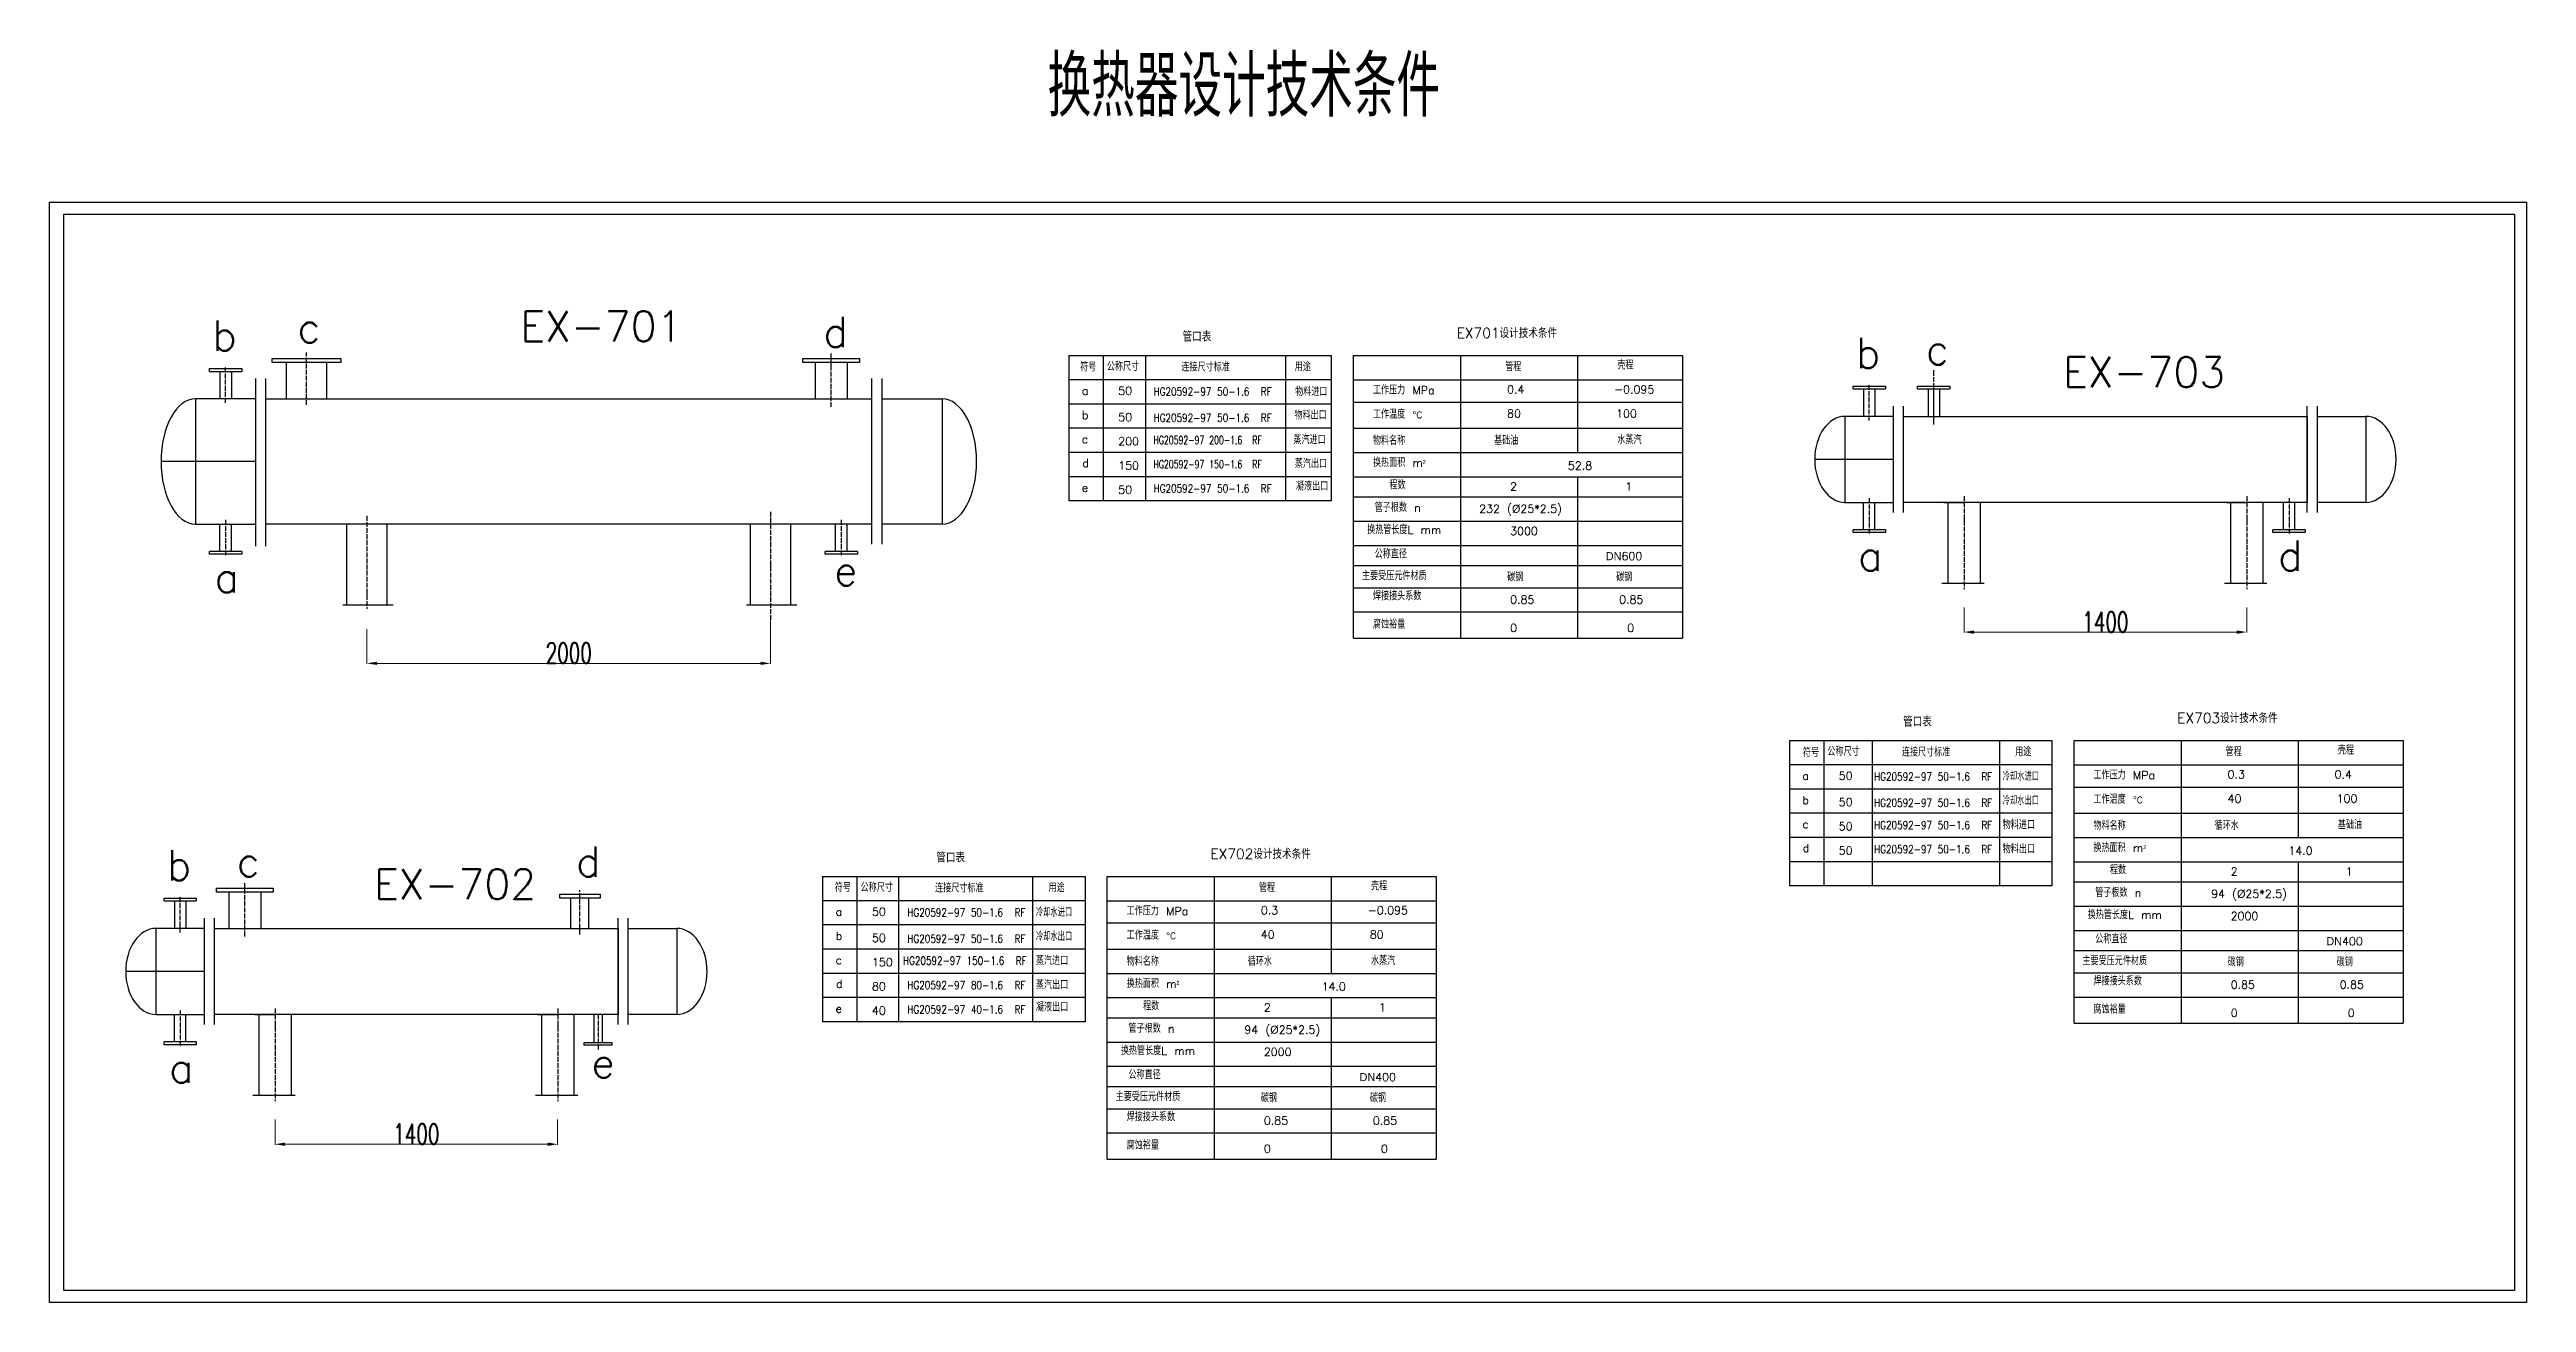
# Model space of a CAD drawing. Header units: millimetres. Extents: x 14267 to 75871, y -516 to 30235.
# Drawn here: x 63044 to 75314, y 24030 to 30235 of the extents above; entities that cross this region are included whole.
import ezdxf

# ---------------------------------------------------------------- set-up
doc = ezdxf.new("R2010")
doc.units = ezdxf.units.MM
doc.linetypes.add('ACAD_ISO04W100', pattern=[30, 24, -3, 0, -3])
doc.layers.add('中心线', color=1, linetype='ACAD_ISO04W100', lineweight=13)
doc.layers.add('粗实线', color=7, linetype='Continuous', lineweight=35)
doc.styles.get("Standard").update_dxf_attribs({"font": 'txt', "bigfont": 'gbcbig.shx'})
doc.styles.add('UserTxtStyle1', font='txt', dxfattribs={"width": 0.666667, "bigfont": 'gbcbig.shx'})
doc.dimstyles.new('标准', dxfattribs={"dimtxt": 100, "dimasz": 50, "dimexe": 2, "dimexo": 0, "dimtad": 1, "dimdec": 1, "dimdsep": 46, "dimtxsty": 'UserTxtStyle1', "dimcen": 0, "dimdle": 6, "dimaunit": 1, "dimazin": 2, "dimtfac": 1, "dimtdec": 1, "dimtmove": 0, "dimatfit": 3, "dimfxl": 0, "dimtolj": 1, "dimtzin": 0, "dimlwd": 18, "dimlwe": 18, "dimarcsym": 0})

msp = doc.modelspace()

# ---------------------------------------------------------------- texts
at = {"layer": '粗实线', "lineweight": -3, "attachment_point": 1}
for s, insert, char_height, width in [('换热器设计技术条件', (67988.32, 30203.07), 300, 3040.7374), ('b', (63850.1, 28893.14), 150, 520.9817), ('c', (64271.51, 28932.52), 150, 520.9817), ('EX-701', (65376.11, 28939.69), 150, 1097.65), ('d', (66876.49, 28910.82), 150, 520.9817), ('b', (71992.03, 28806.47), 150, 520.9817), ('c', (72338.42, 28824.15), 150, 520.9817), ('EX-703', (73018.13, 28712.42), 150, 1097.65), ('a', (72002.91, 27803.15), 150, 520.9817), ('d', (74082.91, 27803.15), 150, 520.9817), ('a', (63860.98, 27695.82), 150, 520.9817), ('e', (66930.49, 27729.14), 150, 520.9817), ('b', (63625.01, 26270.23), 150, 520.9817), ('d', (65651.4, 26287.92), 150, 520.9817), ('c', (63971.4, 26287.92), 150, 520.9817), ('EX-702', (64651.11, 26176.19), 150, 1097.65), ('a', (63635.89, 25266.92), 150, 520.9817), ('e', (65727.66, 25291.86), 150, 520.9817)]:
    msp.add_mtext(s, dxfattribs=dict(at, insert=insert, char_height=char_height, width=width))
at = {"layer": '粗实线', "color": 0, "lineweight": -3, "ltscale": 0.2, "attachment_point": 1}
for s, insert, char_height, width in [('管口表', (68656.65, 28838.56), 50, 563.0955), ('EX701设计技术条件', (70014.9, 28856.25), 50, 563.0955), ('符号', (68149.15, 28681.23), 40, 419.6126), ('公称尺寸', (68281.82, 28684.15), 40, 419.6126), ('连接尺寸标准', (68650.8, 28681.07), 40, 419.6126), ('用途', (69212.05, 28682.4), 40, 419.6126), ('管程', (70254.59, 28683), 40, 419.6126), ('壳程', (70810.31, 28691.15), 40, 419.6126), ('a', (68158, 28564.8), 40, 419.6126), ('50', (68338, 28564.8), 40, 419.6126), ('{\\W0.8;HG20592-97 50-1.6  RF}', (68513.19, 28561.04), 40, 635.6188), ('物料进口', (69214.48, 28559.28), 40, 419.6126), ('工作压力 MPa', (69599.64, 28567.63), 40, 419.6126), ('0.4', (70264.33, 28571.82), 40, 419.6126), ('-0.095', (70794.33, 28571.82), 40, 419.6126), ('b', (68158, 28444.8), 40, 419.6126), ('50', (68338, 28434.8), 40, 419.6126), ('{\\W0.8;HG20592-97 50-1.6  RF}', (68513.19, 28431.04), 40, 635.6188), ('物料出口', (69210.9, 28442.85), 40, 419.6126), ('工作温度 {\\fArial Narrow|b0|i0|c0|p34;\\H0.875x;\\C256;°C}', (69599.64, 28447.63), 40, 419.6126), ('80', (70264.33, 28451.82), 40, 419.6126), ('100', (70804.33, 28451.82), 40, 419.6126), ('c', (68158, 28324.8), 40, 419.6126), ('200', (68338, 28314.8), 40, 419.6126), ('{\\W0.7;HG20592-97 200-1.6  RF}', (68513.19, 28321.04), 40, 635.6188), ('蒸汽进口', (69205.53, 28321.07), 40, 419.6126), ('物料名称', (69599.64, 28317.63), 40, 419.6126), ('基础油', (70199.64, 28317.63), 40, 419.6126), ('水蒸汽', (70810.31, 28321.15), 40, 419.6126), ('d', (68159.94, 28207.04), 40, 419.6126), ('150', (68338, 28194.8), 40, 419.6126), ('{\\W0.7;HG20592-97 150-1.6  RF}', (68513.19, 28201.04), 40, 635.6188), ('蒸汽出口', (69212.69, 28202.86), 40, 419.6126), ('换热面积 m{\\fArial Narrow|b0|i0|c0|p34;\\H0.875x;\\C256;²}', (69599.64, 28207.63), 40, 419.6126), ('程数', (69681.14, 28097.63), 40, 419.6126), ('52.8', (70565.44, 28194.08), 40, 419.6126), ('e', (68158, 28084.8), 40, 419.6126), ('50', (68338, 28074.8), 40, 419.6126), ('{\\W0.8;HG20592-97 50-1.6  RF}', (68513.19, 28081.04), 40, 635.6188), ('凝液出口', (69218.06, 28091.07), 40, 419.6126), ('管子根数 n', (69608.42, 27985.68), 40, 419.6126), ('232 ({\\fVrinda|b0|i0|c134|p2;%%C}25*2.5)', (70126.08, 27980.45), 40, 540.0012), ('2', (70279.34, 28090.45), 40, 419.6126), ('1', (70849.34, 28090.45), 40, 419.6126), ('换热管长度L mm', (69570.93, 27875.68), 40, 419.6126), ('3000', (70279.34, 27870.45), 40, 419.6126), ('公称直径', (69608.42, 27755.68), 40, 419.6126), ('   {\\fVrinda|b0|i0|c0|p2;DN}600', (70646.68, 27745.81), 40, 419.6126), ('主要受压元件材质', (69545.31, 27647.63), 40, 485.2714), ('碳钢', (70264.33, 27641.82), 40, 419.6126), ('碳钢', (70804.33, 27641.82), 40, 419.6126), ('焊接接头系数', (69599.64, 27547.63), 40, 419.6126), ('0.85', (70279.34, 27530.45), 40, 419.6126), ('0.85', (70819.34, 27530.45), 40, 419.6126), ('腐蚀裕量', (69599.64, 27407.63), 40, 419.6126), ('0', (70279.34, 27390.45), 40, 419.6126), ('0', (70859.34, 27390.45), 40, 419.6126), ('管口表', (72225.85, 26931.61), 50, 563.0955), ('EX703设计技术条件', (73584.1, 26949.31), 50, 563.0955), ('符号', (71729.74, 26771.71), 40, 419.6126), ('公称尺寸', (71851.02, 26777.21), 40, 419.6126), ('连接尺寸标准', (72220, 26774.13), 40, 419.6126), ('用途', (72781.25, 26775.46), 40, 419.6126), ('管程', (73823.79, 26776.06), 40, 419.6126), ('壳程', (74379.5, 26784.21), 40, 419.6126), ('a', (71727.2, 26657.86), 40, 419.6126), ('50', (71907.2, 26657.86), 40, 419.6126), ('{\\W0.8;HG20592-97 50-1.6  RF}', (72082.39, 26654.09), 40, 635.6188), ('{\\W0.9;冷却水进口}', (72719.22, 26654.12), 40, 419.6126), ('工作压力 MPa', (73168.84, 26660.69), 40, 419.6126), ('0.3', (73833.53, 26664.88), 40, 419.6126), ('0.4', (74363.53, 26664.88), 40, 419.6126), ('b', (71727.2, 26537.86), 40, 419.6126), ('50', (71907.2, 26527.86), 40, 419.6126), ('{\\W0.8;HG20592-97 50-1.6  RF}', (72082.39, 26524.09), 40, 635.6188), ('{\\W0.9;冷却水出口}', (72719.22, 26534.12), 40, 419.6126), ('工作温度 {\\fArial Narrow|b0|i0|c0|p34;\\H0.875x;\\C256;°C}', (73168.84, 26540.69), 40, 419.6126), ('40', (73833.53, 26544.88), 40, 419.6126), ('100', (74373.53, 26544.88), 40, 419.6126), ('c', (71727.2, 26417.86), 40, 419.6126), ('50', (71907.2, 26407.86), 40, 419.6126), ('{\\W0.8;HG20592-97 50-1.6  RF}', (72082.39, 26414.09), 40, 635.6188), ('物料进口', (72719.22, 26414.13), 40, 419.6126), ('物料名称', (73168.84, 26410.69), 40, 419.6126), ('循环水', (73768.84, 26410.69), 40, 419.6126), ('基础油', (74379.5, 26414.21), 40, 419.6126), ('管口表', (67436.65, 26258.56), 50, 563.0955), ('EX702设计技术条件', (68794.9, 26276.25), 50, 563.0955), ('d', (71729.14, 26300.1), 40, 419.6126), ('50', (71907.2, 26287.86), 40, 419.6126), ('{\\W0.8;HG20592-97 50-1.6  RF}', (72082.39, 26294.09), 40, 635.6188), ('物料出口', (72719.22, 26294.13), 40, 419.6126), ('换热面积 m{\\fArial Narrow|b0|i0|c0|p34;\\H0.875x;\\C256;²}', (73168.84, 26300.69), 40, 419.6126), ('14.0', (74134.64, 26287.14), 40, 419.6126), ('程数', (73250.34, 26190.69), 40, 419.6126), ('2', (73848.54, 26183.51), 40, 419.6126), ('1', (74418.54, 26183.51), 40, 419.6126), ('符号', (66934.15, 26102.66), 40, 419.6126), ('公称尺寸', (67061.82, 26104.15), 40, 419.6126), ('连接尺寸标准', (67430.8, 26101.07), 40, 419.6126), ('用途', (67992.05, 26102.4), 40, 419.6126), ('管程', (69034.59, 26103), 40, 419.6126), ('壳程', (69590.31, 26111.15), 40, 419.6126), ('管子根数 n', (73177.61, 26078.74), 40, 419.6126), ('94 ({\\fVrinda|b0|i0|c134|p2;%%C}25*2.5)', (73752.01, 26073.51), 40, 419.6126), ('a', (66938, 25984.8), 40, 419.6126), ('50', (67118, 25984.8), 40, 419.6126), ('{\\W0.8;HG20592-97 50-1.6  RF}', (67293.19, 25981.04), 40, 635.6188), ('{\\W0.9;冷却水进口}', (67930.02, 25981.06), 40, 419.6126), ('工作压力 MPa', (68379.64, 25987.63), 40, 419.6126), ('0.3', (69044.33, 25991.82), 40, 419.6126), ('-0.095', (69574.33, 25991.82), 40, 419.6126), ('换热管长度L mm', (73140.12, 25968.74), 40, 419.6126), ('2000', (73848.54, 25963.51), 40, 419.6126), ('b', (66938, 25864.8), 40, 419.6126), ('50', (67118, 25854.8), 40, 419.6126), ('{\\W0.8;HG20592-97 50-1.6  RF}', (67293.19, 25851.04), 40, 635.6188), ('{\\W0.9;冷却水出口}', (67930.02, 25861.06), 40, 419.6126), ('工作温度 {\\fArial Narrow|b0|i0|c0|p34;\\H0.875x;\\C256;°C}', (68379.64, 25867.63), 40, 419.6126), ('40', (69044.33, 25871.82), 40, 419.6126), ('80', (69584.33, 25871.82), 40, 419.6126), ('公称直径', (73177.61, 25848.74), 40, 419.6126), ('   {\\fVrinda|b0|i0|c0|p2;DN}400', (74215.88, 25838.87), 40, 419.6126), ('c', (66938, 25744.8), 40, 419.6126), ('150', (67118, 25734.8), 40, 419.6126), ('{\\W0.8;HG20592-97 150-1.6  RF}', (67271.71, 25742.38), 40, 669.18), ('蒸汽进口', (67930.02, 25741.07), 40, 419.6126), ('物料名称', (68379.64, 25737.63), 40, 419.6126), ('循环水', (68979.64, 25737.63), 40, 419.6126), ('水蒸汽', (69590.31, 25741.15), 40, 419.6126), ('主要受压元件材质', (73114.5, 25740.69), 40, 485.2714), ('焊接接头系数', (73168.84, 25640.69), 40, 419.6126), ('碳钢', (73833.53, 25734.88), 40, 419.6126), ('碳钢', (74373.53, 25734.88), 40, 419.6126), ('d', (66939.94, 25627.04), 40, 419.6126), ('80', (67118, 25614.8), 40, 419.6126), ('{\\W0.8;HG20592-97 80-1.6  RF}', (67293.19, 25621.04), 40, 635.6188), ('蒸汽出口', (67930.02, 25621.07), 40, 419.6126), ('换热面积 m{\\fArial Narrow|b0|i0|c0|p34;\\H0.875x;\\C256;²}', (68379.64, 25627.63), 40, 419.6126), ('程数', (68461.14, 25517.63), 40, 419.6126), ('14.0', (69345.44, 25614.08), 40, 419.6126), ('0.85', (73848.54, 25623.51), 40, 419.6126), ('0.85', (74388.54, 25623.51), 40, 419.6126), ('e', (66938, 25504.8), 40, 419.6126), ('40', (67118, 25494.8), 40, 419.6126), ('{\\W0.8;HG20592-97 40-1.6  RF}', (67293.19, 25501.04), 40, 635.6188), ('凝液出口', (67930.02, 25511.07), 40, 419.6126), ('管子根数 n', (68388.42, 25405.68), 40, 419.6126), ('94 ({\\fVrinda|b0|i0|c134|p2;%%C}25*2.5)', (68962.81, 25400.45), 40, 419.6126), ('2', (69059.34, 25510.45), 40, 419.6126), ('1', (69629.34, 25510.45), 40, 419.6126), ('腐蚀裕量', (73168.84, 25500.69), 40, 419.6126), ('0', (73848.54, 25483.51), 40, 419.6126), ('0', (74428.54, 25483.51), 40, 419.6126), ('换热管长度L mm', (68350.93, 25295.68), 40, 419.6126), ('2000', (69059.34, 25290.45), 40, 419.6126), ('公称直径', (68388.42, 25175.68), 40, 419.6126), ('   {\\fVrinda|b0|i0|c0|p2;DN}400', (69426.68, 25165.81), 40, 419.6126), ('主要受压元件材质', (68325.31, 25067.63), 40, 485.2714), ('碳钢', (69044.33, 25061.82), 40, 419.6126), ('碳钢', (69584.33, 25061.82), 40, 419.6126), ('焊接接头系数', (68379.64, 24967.63), 40, 419.6126), ('0.85', (69059.34, 24950.45), 40, 419.6126), ('0.85', (69599.34, 24950.45), 40, 419.6126), ('腐蚀裕量', (68379.64, 24827.63), 40, 419.6126), ('0', (69059.34, 24810.45), 40, 419.6126), ('0', (69639.34, 24810.45), 40, 419.6126)]:
    msp.add_mtext(s, dxfattribs=dict(at, insert=insert, char_height=char_height, width=width))

# ---------------------------------------------------------------- blocks, each defined once
blk = doc.blocks.new('*D60')
at = {"layer": 'Defpoints', "color": 0}
for p in [(64616, 27365), (66616, 27405), (66616, 27195)]:
    blk.add_point(p, dxfattribs=at)
at = {"layer": '粗实线', "color": 0, "lineweight": 18}
for p, q in [((64616, 27365), (64616, 27193)), ((66616, 27405), (66616, 27193)), ((64666, 27195), (66566, 27195))]:
    blk.add_line(p, q, dxfattribs=at)
at = {"layer": '粗实线', "color": 0}
for points in [[(64666, 27203), (64666, 27187), (64616, 27195)], [(66566, 27203), (66566, 27187), (66616, 27195)]]:
    blk.add_solid(points, dxfattribs=at)
at = {"layer": '粗实线', "color": 0, "lineweight": -3, "insert": (65616, 27246), "char_height": 100, "attachment_point": 5, "style": 'UserTxtStyle1'}
blk.add_mtext('\\A1;2000', dxfattribs=at)
blk = doc.blocks.new('*D53')
at = {"layer": 'Defpoints', "color": 0}
for p in [(64161, 24936), (65561, 24936), (65561, 24813)]:
    blk.add_point(p, dxfattribs=at)
at = {"layer": '粗实线', "color": 0, "lineweight": 18}
for p, q in [((64161, 24936), (64161, 24811)), ((65561, 24936), (65561, 24811)), ((64211, 24813), (65511, 24813))]:
    blk.add_line(p, q, dxfattribs=at)
at = {"layer": '粗实线', "color": 0}
for points in [[(64211, 24822), (64211, 24805), (64161, 24813)], [(65511, 24822), (65511, 24805), (65561, 24813)]]:
    blk.add_solid(points, dxfattribs=at)
at = {"layer": '粗实线', "color": 0, "lineweight": -3, "insert": (64861, 24864), "char_height": 100, "attachment_point": 5, "style": 'UserTxtStyle1'}
blk.add_mtext('\\A1;1400', dxfattribs=at)
blk = doc.blocks.new('*D54')
at = {"layer": 'Defpoints', "color": 0}
for p in [(72528, 27472), (73928, 27472), (73928, 27350)]:
    blk.add_point(p, dxfattribs=at)
at = {"layer": '粗实线', "color": 0, "lineweight": 18}
for p, q in [((72528, 27472), (72528, 27348)), ((73928, 27472), (73928, 27348)), ((72578, 27350), (73878, 27350))]:
    blk.add_line(p, q, dxfattribs=at)
at = {"layer": '粗实线', "color": 0}
for points in [[(72578, 27358), (72578, 27341), (72528, 27350)], [(73878, 27358), (73878, 27341), (73928, 27350)]]:
    blk.add_solid(points, dxfattribs=at)
at = {"layer": '粗实线', "color": 0, "lineweight": -3, "insert": (73228, 27400), "char_height": 100, "attachment_point": 5, "style": 'UserTxtStyle1'}
blk.add_mtext('\\A1;1400', dxfattribs=at)

# ---------------------------------------------------------------- dimensions: what is measured, and where the dimension line sits
at = {"layer": '粗实线', "lineweight": -3}
for base, p1, p2, picture, middle in [((66616.18, 27194.97), (64616.18, 27364.97), (66616.18, 27404.97), '*D60', (65616.18, 27245.6)), ((73928.11, 27349.54), (72528.11, 27472.3), (73928.11, 27472.3), '*D54', (73228.11, 27400.16)), ((65561.09, 24813.3), (64161.09, 24936.07), (65561.09, 24936.07), '*D53', (64861.09, 24863.93))]:
    dim = msp.add_linear_dim(base=base, p1=p1, p2=p2, dimstyle='标准', dxfattribs=at)
    dim.commit()
    dim.dimension.update_dxf_attribs({"geometry": picture, "text_midpoint": middle})

# ---------------------------------------------------------------- linework, layer by layer
at = {"layer": '中心线', "lineweight": -3}
for p, q in [((64316.18, 28474.97), (64316.18, 28734.97)), ((66916.18, 28464.97), (66916.18, 28734.97)), ((63916.18, 28484.97), (63916.18, 28664.97)), ((72378.11, 28378.3), (72378.11, 28648.3)), ((72058.11, 28398.3), (72058.11, 28578.3)), ((72378.11, 28398.3), (72378.11, 28578.3)), ((72058.11, 28012.3), (72058.11, 27832.3)), ((72528.11, 28022.3), (72528.11, 27562.3)), ((73928.11, 28022.3), (73928.11, 27562.3)), ((74138.11, 28012.3), (74138.11, 27832.3)), ((63916.18, 27904.97), (63916.18, 27724.97)), ((64616.18, 27924.97), (64616.18, 27464.97)), ((66616.18, 27944.97), (66616.18, 27404.97)), ((66966.18, 27904.97), (66966.18, 27724.97)), ((63691.09, 25862.07), (63691.09, 26042.07)), ((64011.09, 25842.07), (64011.09, 26112.07)), ((65671.09, 25852.07), (65671.09, 26072.07)), ((63691.09, 25476.07), (63691.09, 25296.07)), ((64161.09, 25486.07), (64161.09, 25026.07)), ((65561.09, 25486.07), (65561.09, 25026.07)), ((65761.09, 25456.07), (65761.09, 25276.07))]:
    msp.add_line(p, q, dxfattribs=at)
at = {"layer": '粗实线', "lineweight": -3}
for p, q in [((63043.95, 29479.55), (75313.95, 29479.55)), ((63043.95, 24029.55), (63043.95, 29479.55)), ((75313.95, 29479.55), (75313.95, 24029.55)), ((63113.95, 29419.55), (75253.95, 29419.55)), ((63113.95, 24089.55), (63113.95, 29419.55)), ((75253.95, 29419.55), (75253.95, 24089.55)), ((68093.51, 28719.33), (69393.51, 28719.33)), ((68093.51, 28719.33), (68093.51, 27999.33)), ((68263.51, 28719.33), (68263.51, 27999.33)), ((68473.37, 28719.33), (68473.37, 27999.33)), ((69166.31, 28719.33), (69166.31, 27999.33)), ((69393.51, 28719.33), (69393.51, 27999.33)), ((63836.18, 28654.97), (63996.18, 28654.97)), ((63836.18, 28640.97), (63836.18, 28654.97)), ((63836.18, 28640.97), (63996.18, 28640.97)), ((63887.68, 28640.97), (63887.68, 28504.97)), ((63944.68, 28640.97), (63944.68, 28504.97)), ((63996.18, 28654.97), (63996.18, 28640.97)), ((64066.18, 27774.97), (64066.18, 28604.97)), ((64116.18, 27774.97), (64116.18, 28604.97)), ((64146.18, 28704.97), (64486.18, 28704.97)), ((64146.18, 28684.97), (64146.18, 28704.97)), ((64486.18, 28684.97), (64146.18, 28684.97)), ((64216.18, 28684.97), (64216.18, 28504.97)), ((64416.18, 28684.97), (64416.18, 28504.97)), ((64486.18, 28704.97), (64486.18, 28684.97)), ((66776.18, 28704.97), (67056.18, 28704.97)), ((66776.18, 28684.97), (66776.18, 28704.97)), ((67056.18, 28684.97), (66776.18, 28684.97)), ((66836.68, 28684.97), (66836.68, 28504.97)), ((66995.68, 28684.97), (66995.68, 28504.97)), ((67056.18, 28704.97), (67056.18, 28684.97)), ((67116.18, 28604.97), (67116.18, 27784.97)), ((67166.18, 28604.97), (67166.18, 27784.97)), ((69393.51, 28599.33), (68093.51, 28599.33)), ((64066.18, 28504.97), (63766.18, 28504.97)), ((63766.18, 28504.97), (63766.18, 27884.97)), ((64116.18, 28504.97), (67116.18, 28504.97)), ((67166.18, 28504.97), (67466.18, 28504.97)), ((67466.18, 28504.97), (67466.18, 27884.97)), ((69393.51, 28479.33), (68093.51, 28479.33)), ((71978.11, 28568.3), (72138.11, 28568.3)), ((71978.11, 28554.3), (71978.11, 28568.3)), ((71978.11, 28554.3), (72138.11, 28554.3)), ((72029.61, 28554.3), (72029.61, 28418.3)), ((72086.61, 28554.3), (72086.61, 28418.3)), ((72138.11, 28568.3), (72138.11, 28554.3)), ((72178.11, 27942.3), (72178.11, 28468.3)), ((72228.11, 27942.3), (72228.11, 28468.3)), ((72298.11, 28568.3), (72458.11, 28568.3)), ((72298.11, 28554.3), (72298.11, 28568.3)), ((72298.11, 28554.3), (72458.11, 28554.3)), ((72349.61, 28554.3), (72349.61, 28418.3)), ((72406.61, 28554.3), (72406.61, 28418.3)), ((72458.11, 28568.3), (72458.11, 28554.3)), ((74228.11, 27942.3), (74228.11, 28468.3)), ((74278.11, 27942.3), (74278.11, 28468.3)), ((69393.51, 28359.33), (68093.51, 28359.33)), ((72178.11, 28418.3), (71938.11, 28418.3)), ((71938.11, 28418.3), (71938.11, 27992.3)), ((72228.11, 28418.3), (74228.11, 28418.3)), ((74228.11, 28418.3), (74228.11, 27992.3)), ((74278.11, 28418.3), (74518.11, 28418.3)), ((74518.11, 28418.3), (74518.11, 27992.3)), ((69393.51, 28239.33), (68093.51, 28239.33)), ((64066.18, 28194.97), (63596.18, 28194.97)), ((69393.51, 28119.33), (68093.51, 28119.33)), ((72178.11, 28205.3), (71788.11, 28205.3)), ((69393.51, 27999.33), (68093.51, 27999.33)), ((71938.11, 27992.3), (72178.11, 27992.3)), ((72029.61, 27856.3), (72029.61, 27992.3)), ((72086.61, 27856.3), (72086.61, 27992.3)), ((74228.11, 27992.3), (72228.11, 27992.3)), ((72428.11, 27992.3), (72528.11, 27992.3)), ((72448.11, 27992.3), (72448.11, 27592.3)), ((72608.11, 27992.3), (72608.11, 27592.3)), ((73828.11, 27992.3), (73928.11, 27992.3)), ((73848.11, 27992.3), (73848.11, 27592.3)), ((74008.11, 27992.3), (74008.11, 27592.3)), ((74109.61, 27856.3), (74109.61, 27992.3)), ((74166.61, 27856.3), (74166.61, 27992.3)), ((74518.11, 27992.3), (74278.11, 27992.3)), ((63766.18, 27884.97), (64066.18, 27884.97)), ((63887.68, 27748.97), (63887.68, 27884.97)), ((63944.68, 27748.97), (63944.68, 27884.97)), ((67116.18, 27884.97), (64116.18, 27884.97)), ((64516.18, 27484.97), (64516.18, 27884.97)), ((64716.18, 27484.97), (64716.18, 27884.97)), ((66516.18, 27484.97), (66516.18, 27884.97)), ((66716.18, 27484.97), (66716.18, 27884.97)), ((66937.68, 27748.97), (66937.68, 27884.97)), ((66994.68, 27748.97), (66994.68, 27884.97)), ((67466.18, 27884.97), (67166.18, 27884.97)), ((71978.11, 27842.3), (71978.11, 27856.3)), ((72138.11, 27856.3), (71978.11, 27856.3)), ((72138.11, 27856.3), (72138.11, 27842.3)), ((74058.11, 27842.3), (74058.11, 27856.3)), ((74218.11, 27856.3), (74058.11, 27856.3)), ((74218.11, 27856.3), (74218.11, 27842.3)), ((63836.18, 27734.97), (63836.18, 27748.97)), ((63996.18, 27748.97), (63836.18, 27748.97)), ((63996.18, 27734.97), (63836.18, 27734.97)), ((63996.18, 27748.97), (63996.18, 27734.97)), ((66886.18, 27734.97), (66886.18, 27748.97)), ((67046.18, 27748.97), (66886.18, 27748.97)), ((67046.18, 27734.97), (66886.18, 27734.97)), ((67046.18, 27748.97), (67046.18, 27734.97)), ((72138.11, 27842.3), (71978.11, 27842.3)), ((74218.11, 27842.3), (74058.11, 27842.3)), ((64496.18, 27484.97), (64746.18, 27484.97)), ((66496.18, 27484.97), (66746.18, 27484.97)), ((72418.11, 27592.3), (72628.11, 27592.3)), ((73818.11, 27592.3), (74028.11, 27592.3)), ((71662.71, 26812.39), (72962.71, 26812.39)), ((71662.71, 26812.39), (71662.71, 26092.39)), ((71832.71, 26812.39), (71832.71, 26092.39)), ((72072.71, 26812.39), (72072.71, 26092.39)), ((72702.71, 26812.39), (72702.71, 26092.39)), ((72962.71, 26812.39), (72962.71, 26092.39)), ((72962.71, 26692.39), (71662.71, 26692.39)), ((72962.71, 26572.39), (71662.71, 26572.39)), ((72962.71, 26452.39), (71662.71, 26452.39)), ((72962.71, 26332.39), (71662.71, 26332.39)), ((66873.51, 26139.33), (68173.51, 26139.33)), ((66873.51, 26139.33), (66873.51, 25419.33)), ((67043.51, 26139.33), (67043.51, 25419.33)), ((67250.24, 26139.33), (67250.24, 25419.33)), ((67913.51, 26139.33), (67913.51, 25419.33)), ((68173.51, 26139.33), (68173.51, 25419.33)), ((72962.71, 26212.39), (71662.71, 26212.39)), ((63611.09, 26032.07), (63771.09, 26032.07)), ((63611.09, 26018.07), (63611.09, 26032.07)), ((63611.09, 26018.07), (63771.09, 26018.07)), ((63662.59, 26018.07), (63662.59, 25882.07)), ((63719.59, 26018.07), (63719.59, 25882.07)), ((63771.09, 26032.07), (63771.09, 26018.07)), ((63871.09, 26082.07), (64151.09, 26082.07)), ((63871.09, 26062.07), (63871.09, 26082.07)), ((64151.09, 26062.07), (63871.09, 26062.07)), ((63931.59, 26062.07), (63931.59, 25882.07)), ((64090.59, 26062.07), (64090.59, 25882.07)), ((64151.09, 26082.07), (64151.09, 26062.07)), ((65571.09, 26052.07), (65771.09, 26052.07)), ((65571.09, 26032.07), (65571.09, 26052.07)), ((65771.09, 26032.07), (65571.09, 26032.07)), ((65626.59, 25882.07), (65626.59, 26032.07)), ((65715.59, 25882.07), (65715.59, 26032.07)), ((65771.09, 26052.07), (65771.09, 26032.07)), ((68173.51, 26019.33), (66873.51, 26019.33)), ((72962.71, 26092.39), (71662.71, 26092.39)), ((63811.09, 25406.07), (63811.09, 25932.07)), ((63861.09, 25406.07), (63861.09, 25932.07)), ((65861.09, 25406.07), (65861.09, 25932.07)), ((65911.09, 25406.07), (65911.09, 25932.07)), ((68173.51, 25899.33), (66873.51, 25899.33)), ((63811.09, 25882.07), (63571.09, 25882.07)), ((63571.09, 25882.07), (63571.09, 25456.07)), ((63861.09, 25882.07), (65861.09, 25882.07)), ((65861.09, 25882.07), (65861.09, 25456.07)), ((65911.09, 25882.07), (66151.09, 25882.07)), ((66151.09, 25882.07), (66151.09, 25456.07)), ((68173.51, 25779.33), (66873.51, 25779.33)), ((63811.09, 25669.07), (63421.09, 25669.07)), ((68173.51, 25659.33), (66873.51, 25659.33)), ((68173.51, 25539.33), (66873.51, 25539.33)), ((63571.09, 25456.07), (63811.09, 25456.07)), ((63662.59, 25320.07), (63662.59, 25456.07)), ((63719.59, 25320.07), (63719.59, 25456.07)), ((65861.09, 25456.07), (63861.09, 25456.07)), ((64061.09, 25456.07), (64161.09, 25456.07)), ((64081.09, 25456.07), (64081.09, 25056.07)), ((64241.09, 25456.07), (64241.09, 25056.07)), ((65461.09, 25456.07), (65561.09, 25456.07)), ((65481.09, 25456.07), (65481.09, 25056.07)), ((65641.09, 25456.07), (65641.09, 25056.07)), ((65741.09, 25316.07), (65741.09, 25456.07)), ((65781.09, 25456.07), (65781.09, 25316.07)), ((66151.09, 25456.07), (65911.09, 25456.07)), ((68173.51, 25419.33), (66873.51, 25419.33)), ((63611.09, 25306.07), (63611.09, 25320.07)), ((63771.09, 25320.07), (63611.09, 25320.07)), ((63771.09, 25306.07), (63611.09, 25306.07)), ((63771.09, 25320.07), (63771.09, 25306.07)), ((65831.09, 25316.07), (65691.09, 25316.07)), ((65691.09, 25316.07), (65691.09, 25306.07)), ((65691.09, 25306.07), (65831.09, 25306.07)), ((65831.09, 25306.07), (65831.09, 25316.07)), ((64051.09, 25056.07), (64261.09, 25056.07)), ((65451.09, 25056.07), (65661.09, 25056.07)), ((75253.95, 24089.55), (63113.95, 24089.55)), ((75313.95, 24029.55), (63043.95, 24029.55))]:
    msp.add_line(p, q, dxfattribs=at)
at = {"layer": '粗实线', "color": 0, "lineweight": -3, "ltscale": 0.2}
for p, q in [((69503.51, 28719.33), (71133.51, 28719.33)), ((69503.51, 27319.33), (69503.51, 28719.33)), ((70033.51, 28719.33), (70033.51, 27319.33)), ((70613.51, 28719.33), (70613.51, 28239.33)), ((71133.51, 28719.33), (71133.51, 27319.33)), ((69503.51, 28599.33), (71133.51, 28599.33)), ((69503.51, 28489.33), (71133.51, 28489.33)), ((69503.51, 28359.33), (71133.51, 28359.33)), ((69503.51, 28239.33), (71133.51, 28239.33)), ((69503.51, 28119.33), (71133.51, 28119.33)), ((70613.51, 28119.33), (70613.51, 27319.33)), ((69503.51, 28019.33), (71133.51, 28019.33)), ((69503.51, 27899.33), (71133.51, 27899.33)), ((69503.51, 27779.33), (71133.51, 27779.33)), ((69503.51, 27679.33), (71133.51, 27679.33)), ((69503.51, 27569.33), (71133.51, 27569.33)), ((69503.51, 27449.33), (71133.51, 27449.33)), ((69503.51, 27319.33), (71133.51, 27319.33)), ((73072.71, 26812.39), (74702.71, 26812.39)), ((73072.71, 25412.39), (73072.71, 26812.39)), ((73602.71, 26812.39), (73602.71, 25412.39)), ((74182.71, 26812.39), (74182.71, 26332.39)), ((74702.71, 26812.39), (74702.71, 25412.39)), ((73072.71, 26692.39), (74702.71, 26692.39)), ((73072.71, 26582.39), (74702.71, 26582.39)), ((73072.71, 26452.39), (74702.71, 26452.39)), ((73072.71, 26332.39), (74702.71, 26332.39)), ((68283.51, 26139.33), (69913.51, 26139.33)), ((68283.51, 24739.33), (68283.51, 26139.33)), ((68813.51, 26139.33), (68813.51, 24739.33)), ((69393.51, 26139.33), (69393.51, 25659.33)), ((69913.51, 26139.33), (69913.51, 24739.33)), ((73072.71, 26212.39), (74702.71, 26212.39)), ((74182.71, 26212.39), (74182.71, 25412.39)), ((68283.51, 26019.33), (69913.51, 26019.33)), ((73072.71, 26112.39), (74702.71, 26112.39)), ((68283.51, 25909.33), (69913.51, 25909.33)), ((73072.71, 25992.39), (74702.71, 25992.39)), ((68283.51, 25779.33), (69913.51, 25779.33)), ((73072.71, 25872.39), (74702.71, 25872.39)), ((73072.71, 25772.39), (74702.71, 25772.39)), ((68283.51, 25659.33), (69913.51, 25659.33)), ((73072.71, 25662.39), (74702.71, 25662.39)), ((68283.51, 25539.33), (69913.51, 25539.33)), ((69393.51, 25539.33), (69393.51, 24739.33)), ((73072.71, 25542.39), (74702.71, 25542.39)), ((68283.51, 25439.33), (69913.51, 25439.33)), ((73072.71, 25412.39), (74702.71, 25412.39)), ((68283.51, 25319.33), (69913.51, 25319.33)), ((68283.51, 25199.33), (69913.51, 25199.33)), ((68283.51, 25099.33), (69913.51, 25099.33)), ((68283.51, 24989.33), (69913.51, 24989.33)), ((68283.51, 24869.33), (69913.51, 24869.33)), ((68283.51, 24739.33), (69913.51, 24739.33))]:
    msp.add_line(p, q, dxfattribs=at)
at = {"layer": '粗实线', "lineweight": -3}
for centre, major_axis, ratio in [((63766.18, 28194.97), (0, 310), 0.5483871), ((67466.18, 28194.97), (0, -310), 0.5483871), ((71938.11, 28205.3), (0, 213), 0.70422535), ((74518.11, 28205.3), (0, -213), 0.70422535), ((63571.09, 25669.07), (0, 213), 0.70422535), ((66151.09, 25669.07), (0, -213), 0.70422535)]:
    msp.add_ellipse(centre, major_axis=major_axis, ratio=ratio, start_param=0, end_param=3.14159265, dxfattribs=at)

msp.set_redraw_order([(e.dxf.handle, doc.entitydb.next_handle()) for e in msp.query("TEXT MTEXT ATTDEF DIMENSION ARC_DIMENSION")])  # texts and dimensions are drawn at this point

doc.saveas('drawing.dxf')
